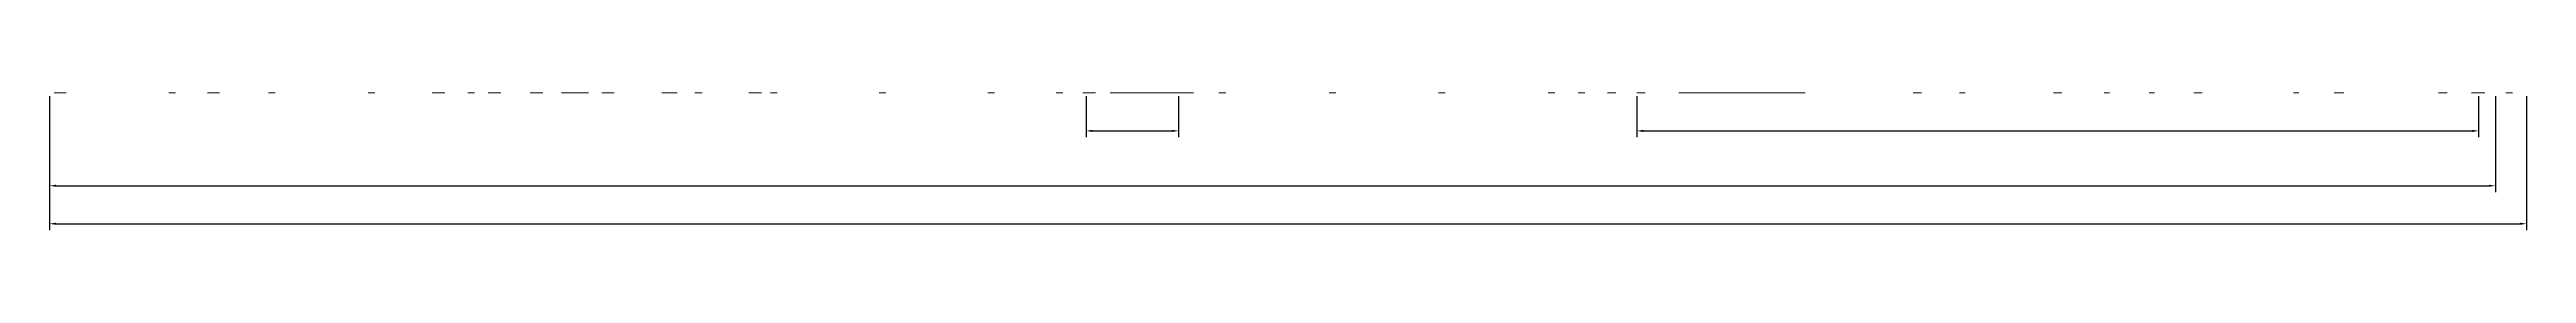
# Model space of a CAD drawing. Header units: millimetres. Extents: x -191664 to 191490, y -197311 to 10263.
# Drawn here: x 0 to 58855, y -3250 to 0 of the extents above; entities that cross this region are included whole.
import ezdxf

# ---------------------------------------------------------------- set-up
doc = ezdxf.new("R2010")
doc.units = ezdxf.units.MM
for name, color, linetype, lineweight in [('COTAS_ENVOLVENTE_P', 1, 'Continuous', 0), ('COTAS_O', 1, 'Continuous', 0), ('COTAS_P', 1, 'Continuous', 0), ('lateral_briquetadora', 7, 'Continuous', 0), ('lateral_C01', 7, 'Continuous', 0), ('lateral_C02', 7, 'Continuous', 0), ('lateral_C03', 7, 'Continuous', 0), ('lateral_C04', 7, 'Continuous', 0), ('lateral_C05', 7, 'Continuous', 0), ('lateral_dos-mix', 7, 'Continuous', 0), ('lateral_dosificador', 7, 'Continuous', 0), ('lateral_mezcladora', 7, 'Continuous', 0), ('lateral_secador', 7, 'Continuous', 0), ('lateral_tolva', 7, 'Continuous', 0)]:
    doc.layers.add(name, color=color, linetype=linetype, lineweight=lineweight)
doc.dimstyles.new('PLANTA_100', dxfattribs={"dimtxt": 250, "dimasz": 150, "dimexe": 150, "dimexo": 80, "dimgap": 100, "dimtad": 1, "dimtih": 1, "dimtoh": 1, "dimdec": 1, "dimdsep": 46, "dimcen": 0.09, "dimclrd": 1, "dimclre": 1, "dimclrt": 1, "dimadec": 0, "dimazin": 0, "dimtfac": 1, "dimtdec": 4, "dimtofl": 0, "dimtmove": 0, "dimatfit": 3, "dimfxl": 1, "dimtolj": 1, "dimtzin": 0, "dimarcsym": 0})

msp = doc.modelspace()

# ---------------------------------------------------------------- blocks, each defined once
blk = doc.blocks.new('*D4')
at = {"layer": 'COTAS_ENVOLVENTE_P', "color": 1, "lineweight": -2, "transparency": 16777216}
for p, q in [((0, -80), (0, -3250)), ((58855, -80), (58855, -3250)), ((150, -3100), (58705, -3100))]:
    blk.add_line(p, q, dxfattribs=at)
at = {"layer": 'COTAS_ENVOLVENTE_P', "color": 1, "transparency": 16777216}
for points in [[(150, -3075), (150, -3125), (0, -3100)], [(58705, -3075), (58705, -3125), (58855, -3100)]]:
    blk.add_solid(points, dxfattribs=at)
at = {"layer": 'Defpoints', "color": 0, "transparency": 16777216}
for p in [(0, 0), (58855, 0), (58855, -3100)]:
    blk.add_point(p, dxfattribs=at)
blk = doc.blocks.new('*D17')
at = {"layer": 'COTAS_O', "color": 1, "lineweight": -2, "transparency": 16777216}
for p, q in [((24628, -80), (24628, -1050)), ((26828, -80), (26828, -1050)), ((24778, -900), (26678, -900))]:
    blk.add_line(p, q, dxfattribs=at)
at = {"layer": 'COTAS_O', "color": 1, "transparency": 16777216}
for points in [[(24778, -875), (24778, -925), (24628, -900)], [(26678, -875), (26678, -925), (26828, -900)]]:
    blk.add_solid(points, dxfattribs=at)
at = {"layer": 'Defpoints', "color": 0, "transparency": 16777216}
for p in [(24628, 0), (26828, 0), (26828, -900)]:
    blk.add_point(p, dxfattribs=at)
blk = doc.blocks.new('*D19')
at = {"layer": 'COTAS_O', "color": 1, "lineweight": -2, "transparency": 16777216}
for p, q in [((37717, -80), (37717, -1050)), ((57717, -80), (57717, -1050)), ((37867, -900), (57567, -900))]:
    blk.add_line(p, q, dxfattribs=at)
at = {"layer": 'COTAS_O', "color": 1, "transparency": 16777216}
for points in [[(37867, -875), (37867, -925), (37717, -900)], [(57567, -875), (57567, -925), (57717, -900)]]:
    blk.add_solid(points, dxfattribs=at)
at = {"layer": 'Defpoints', "color": 0, "transparency": 16777216}
for p in [(37717, 0), (57717, 0), (57717, -900)]:
    blk.add_point(p, dxfattribs=at)
blk = doc.blocks.new('*D21')
at = {"layer": 'COTAS_P', "color": 1, "lineweight": -2, "transparency": 16777216}
for p, q in [((0, -80), (0, -2350)), ((58117, -80), (58117, -2350)), ((150, -2200), (57967, -2200))]:
    blk.add_line(p, q, dxfattribs=at)
at = {"layer": 'COTAS_P', "color": 1, "transparency": 16777216}
for points in [[(150, -2175), (150, -2225), (0, -2200)], [(57967, -2175), (57967, -2225), (58117, -2200)]]:
    blk.add_solid(points, dxfattribs=at)
at = {"layer": 'Defpoints', "color": 0, "transparency": 16777216}
for p in [(0, 0), (58117, 0), (58117, -2200)]:
    blk.add_point(p, dxfattribs=at)

# ---------------------------------------------------------------- dimensions: what is measured, and where the dimension line sits
at = {"layer": 'COTAS_ENVOLVENTE_P'}
dim = msp.add_aligned_dim(p1=(0, 0), p2=(58855.12, 0), distance=-3100, text='<> P', dimstyle='PLANTA_100', dxfattribs=at)
dim.commit()
dim.dimension.update_dxf_attribs({"geometry": '*D4', "text_midpoint": (29427.56, -3100)})
at = {"layer": 'COTAS_O'}
for p1, p2, picture, middle in [((24628.19, 0), (26828.19, 0), '*D17', (25728.19, -900)), ((37717.12, 0), (57717.12, 0), '*D19', (47717.12, -900))]:
    dim = msp.add_aligned_dim(p1=p1, p2=p2, distance=-900, text='<> O', dimstyle='PLANTA_100', dxfattribs=at)
    dim.commit()
    dim.dimension.update_dxf_attribs({"geometry": picture, "text_midpoint": middle})
at = {"layer": 'COTAS_P'}
dim = msp.add_aligned_dim(p1=(0, 0), p2=(58117.12, 0), distance=-2200, text='<> P', dimstyle='PLANTA_100', dxfattribs=at)
dim.commit()
dim.dimension.update_dxf_attribs({"geometry": '*D21', "text_midpoint": (29058.56, -2200)})

# ---------------------------------------------------------------- linework, layer by layer
at = {"layer": 'lateral_briquetadora', "color": 252, "true_color": 0x82929a}
for p, q in [((24553.19, 0), (24604.19, 0)), ((24604.36, 0), (24553.19, 0)), ((24604.87, 0), (24553.19, 0)), ((24605.7, 0), (24553.19, 0)), ((24606.82, 0), (24553.19, 0)), ((24608.19, 0), (24553.19, 0)), ((24609.74, 0), (24553.19, 0)), ((24611.43, 0), (24553.19, 0)), ((24613.19, 0), (24553.19, 0)), ((24614.94, 0), (24553.19, 0)), ((24553.19, 0), (24853.19, 0)), ((24616.63, 0), (24553.19, 0)), ((24618.19, 0), (24553.19, 0)), ((24619.55, 0), (24553.19, 0)), ((24604.19, 0), (24604.36, 0)), ((24604.36, 0), (24604.87, 0)), ((24604.87, 0), (24605.7, 0)), ((24605.7, 0), (24606.82, 0)), ((24619.55, 0), (24605.7, 0)), ((24606.82, 0), (24608.19, 0)), ((24619.55, 0), (24606.82, 0)), ((24793.19, 0), (24606.82, 0)), ((24794.94, 0), (24606.82, 0)), ((24796.63, 0), (24606.82, 0)), ((24798.19, 0), (24606.82, 0)), ((24799.55, 0), (24606.82, 0)), ((24608.19, 0), (24609.74, 0)), ((24799.55, 0), (24608.19, 0)), ((24609.74, 0), (24611.43, 0)), ((24799.55, 0), (24609.74, 0)), ((24611.43, 0), (24613.19, 0)), ((24853.19, 0), (24611.43, 0)), ((24799.55, 0), (24611.43, 0)), ((24614.94, 0), (24613.19, 0)), ((24613.19, 0), (24784.19, 0)), ((24613.19, 0), (24784.36, 0)), ((24613.19, 0), (24784.87, 0)), ((24853.19, 0), (24613.19, 0)), ((24613.19, 0), (24785.7, 0)), ((24613.19, 0), (24786.82, 0)), ((24613.19, 0), (24788.19, 0)), ((24613.19, 0), (24789.74, 0)), ((24613.19, 0), (24791.43, 0)), ((24613.19, 0), (24793.19, 0)), ((24799.55, 0), (24613.19, 0)), ((24616.63, 0), (24614.94, 0)), ((24614.94, 0), (24784.19, 0)), ((24614.94, 0), (24784.36, 0)), ((24618.19, 0), (24616.63, 0)), ((24616.63, 0), (24784.19, 0)), ((24616.63, 0), (24784.36, 0)), ((24619.55, 0), (24618.19, 0)), ((24618.19, 0), (24784.19, 0)), ((24618.19, 0), (24784.36, 0)), ((24618.19, 0), (24853.19, 0)), ((24793.19, 0), (24618.19, 0)), ((24620.67, 0), (24619.55, 0)), ((24619.55, 0), (24784.19, 0)), ((24619.55, 0), (24784.36, 0)), ((24793.19, 0), (24619.55, 0)), ((24621.5, 0), (24620.67, 0)), ((24620.67, 0), (24784.19, 0)), ((24620.67, 0), (24784.36, 0)), ((24793.19, 0), (24620.67, 0)), ((24622.01, 0), (24621.5, 0)), ((24621.5, 0), (24784.19, 0)), ((24621.5, 0), (24784.36, 0)), ((24793.19, 0), (24621.5, 0)), ((24622.19, 0), (24622.01, 0)), ((24622.01, 0), (24784.19, 0)), ((24622.01, 0), (24784.36, 0)), ((24793.19, 0), (24622.01, 0)), ((24784.19, 0), (24622.19, 0)), ((24622.19, 0), (24784.36, 0)), ((24784.87, 0), (24622.19, 0)), ((24785.7, 0), (24622.19, 0)), ((24786.82, 0), (24622.19, 0)), ((24788.19, 0), (24622.19, 0)), ((24789.74, 0), (24622.19, 0)), ((24791.43, 0), (24622.19, 0)), ((24793.19, 0), (24622.19, 0)), ((24784.36, 0), (24784.19, 0)), ((24784.36, 0), (24784.87, 0)), ((24784.87, 0), (24785.7, 0)), ((24785.7, 0), (24786.82, 0)), ((24786.82, 0), (24788.19, 0)), ((24788.19, 0), (24789.74, 0)), ((24853.19, 0), (24788.19, 0)), ((24789.74, 0), (24791.43, 0)), ((24853.19, 0), (24789.74, 0)), ((24791.43, 0), (24793.19, 0)), ((24853.19, 0), (24791.43, 0)), ((24793.19, 0), (24853.19, 0)), ((24793.19, 0), (24794.94, 0)), ((24799.55, 0), (24793.19, 0)), ((24800.67, 0), (24793.19, 0)), ((24801.5, 0), (24793.19, 0)), ((24802.01, 0), (24793.19, 0)), ((24802.19, 0), (24793.19, 0)), ((24794.94, 0), (24853.19, 0)), ((24794.94, 0), (24796.63, 0)), ((24802.19, 0), (24794.94, 0)), ((24796.63, 0), (24853.19, 0)), ((24796.63, 0), (24798.19, 0)), ((24796.63, 0), (24802.19, 0)), ((24798.19, 0), (24853.19, 0)), ((24798.19, 0), (24799.55, 0)), ((24798.19, 0), (24802.19, 0)), ((24799.55, 0), (24853.19, 0)), ((24799.55, 0), (24800.67, 0)), ((24799.55, 0), (24802.19, 0)), ((24800.67, 0), (24853.19, 0)), ((24800.67, 0), (24801.5, 0)), ((24800.67, 0), (24802.19, 0)), ((24801.5, 0), (24853.19, 0)), ((24801.5, 0), (24802.01, 0)), ((24802.01, 0), (24853.19, 0)), ((24802.01, 0), (24802.19, 0)), ((24802.19, 0), (24853.19, 0)), ((26603.19, 0), (26654.19, 0)), ((26654.36, 0), (26603.19, 0)), ((26654.87, 0), (26603.19, 0)), ((26655.7, 0), (26603.19, 0)), ((26656.82, 0), (26603.19, 0)), ((26658.19, 0), (26603.19, 0)), ((26659.74, 0), (26603.19, 0)), ((26661.43, 0), (26603.19, 0)), ((26663.19, 0), (26603.19, 0)), ((26664.94, 0), (26603.19, 0)), ((26603.19, 0), (26903.19, 0)), ((26666.63, 0), (26603.19, 0)), ((26668.19, 0), (26603.19, 0)), ((26669.55, 0), (26603.19, 0)), ((26654.19, 0), (26654.36, 0)), ((26654.36, 0), (26654.87, 0)), ((26654.87, 0), (26655.7, 0)), ((26655.7, 0), (26656.82, 0)), ((26669.55, 0), (26655.7, 0)), ((26656.82, 0), (26658.19, 0)), ((26669.55, 0), (26656.82, 0)), ((26843.19, 0), (26656.82, 0)), ((26844.94, 0), (26656.82, 0)), ((26846.63, 0), (26656.82, 0)), ((26848.19, 0), (26656.82, 0)), ((26849.55, 0), (26656.82, 0)), ((26658.19, 0), (26659.74, 0)), ((26849.55, 0), (26658.19, 0)), ((26659.74, 0), (26661.43, 0)), ((26849.55, 0), (26659.74, 0)), ((26661.43, 0), (26663.19, 0)), ((26903.19, 0), (26661.43, 0)), ((26849.55, 0), (26661.43, 0)), ((26664.94, 0), (26663.19, 0)), ((26663.19, 0), (26834.19, 0)), ((26663.19, 0), (26834.36, 0)), ((26663.19, 0), (26834.87, 0)), ((26903.19, 0), (26663.19, 0)), ((26663.19, 0), (26835.7, 0)), ((26663.19, 0), (26836.82, 0)), ((26663.19, 0), (26838.19, 0)), ((26663.19, 0), (26839.74, 0)), ((26663.19, 0), (26841.43, 0)), ((26663.19, 0), (26843.19, 0)), ((26849.55, 0), (26663.19, 0)), ((26666.63, 0), (26664.94, 0)), ((26664.94, 0), (26834.19, 0)), ((26664.94, 0), (26834.36, 0)), ((26668.19, 0), (26666.63, 0)), ((26666.63, 0), (26834.19, 0)), ((26666.63, 0), (26834.36, 0)), ((26669.55, 0), (26668.19, 0)), ((26668.19, 0), (26834.19, 0)), ((26668.19, 0), (26834.36, 0)), ((26668.19, 0), (26903.19, 0)), ((26843.19, 0), (26668.19, 0)), ((26670.67, 0), (26669.55, 0)), ((26669.55, 0), (26834.19, 0)), ((26669.55, 0), (26834.36, 0)), ((26843.19, 0), (26669.55, 0)), ((26671.5, 0), (26670.67, 0)), ((26670.67, 0), (26834.19, 0)), ((26670.67, 0), (26834.36, 0)), ((26843.19, 0), (26670.67, 0)), ((26672.01, 0), (26671.5, 0)), ((26671.5, 0), (26834.19, 0)), ((26671.5, 0), (26834.36, 0)), ((26843.19, 0), (26671.5, 0)), ((26672.19, 0), (26672.01, 0)), ((26672.01, 0), (26834.19, 0)), ((26672.01, 0), (26834.36, 0)), ((26843.19, 0), (26672.01, 0)), ((26834.19, 0), (26672.19, 0)), ((26672.19, 0), (26834.36, 0)), ((26834.87, 0), (26672.19, 0)), ((26835.7, 0), (26672.19, 0)), ((26836.82, 0), (26672.19, 0)), ((26838.19, 0), (26672.19, 0)), ((26839.74, 0), (26672.19, 0)), ((26841.43, 0), (26672.19, 0)), ((26843.19, 0), (26672.19, 0)), ((26834.36, 0), (26834.19, 0)), ((26834.36, 0), (26834.87, 0)), ((26834.87, 0), (26835.7, 0)), ((26835.7, 0), (26836.82, 0)), ((26836.82, 0), (26838.19, 0)), ((26838.19, 0), (26839.74, 0)), ((26903.19, 0), (26838.19, 0)), ((26839.74, 0), (26841.43, 0)), ((26903.19, 0), (26839.74, 0)), ((26841.43, 0), (26843.19, 0)), ((26903.19, 0), (26841.43, 0)), ((26843.19, 0), (26903.19, 0)), ((26843.19, 0), (26844.94, 0)), ((26849.55, 0), (26843.19, 0)), ((26850.67, 0), (26843.19, 0)), ((26851.5, 0), (26843.19, 0)), ((26852.01, 0), (26843.19, 0)), ((26852.19, 0), (26843.19, 0)), ((26844.94, 0), (26903.19, 0)), ((26844.94, 0), (26846.63, 0)), ((26852.19, 0), (26844.94, 0)), ((26846.63, 0), (26903.19, 0)), ((26846.63, 0), (26848.19, 0)), ((26846.63, 0), (26852.19, 0)), ((26848.19, 0), (26903.19, 0)), ((26848.19, 0), (26849.55, 0)), ((26848.19, 0), (26852.19, 0)), ((26849.55, 0), (26903.19, 0)), ((26849.55, 0), (26850.67, 0)), ((26849.55, 0), (26852.19, 0)), ((26850.67, 0), (26903.19, 0)), ((26850.67, 0), (26851.5, 0)), ((26850.67, 0), (26852.19, 0)), ((26851.5, 0), (26903.19, 0)), ((26851.5, 0), (26852.01, 0)), ((26852.01, 0), (26903.19, 0)), ((26852.01, 0), (26852.19, 0)), ((26852.19, 0), (26903.19, 0))]:
    msp.add_line(p, q, dxfattribs=at)
at = {"layer": 'lateral_briquetadora', "color": 9, "true_color": 0xaeb9be}
for p, q in [((24605.46, 0), (24605.19, 0)), ((24606.26, 0), (24605.46, 0)), ((24607.53, 0), (24606.26, 0)), ((24609.19, 0), (24607.53, 0)), ((24611.12, 0), (24609.19, 0)), ((24613.19, 0), (24611.12, 0)), ((24615.26, 0), (24613.19, 0)), ((24617.19, 0), (24615.26, 0)), ((24618.84, 0), (24617.19, 0)), ((24620.11, 0), (24618.84, 0)), ((24620.91, 0), (24620.11, 0)), ((24620.91, 0), (24621.19, 0)), ((24785.46, 0), (24785.19, 0)), ((24786.26, 0), (24785.46, 0)), ((24787.53, 0), (24786.26, 0)), ((24789.19, 0), (24787.53, 0)), ((24791.12, 0), (24789.19, 0)), ((24793.19, 0), (24791.12, 0)), ((24795.26, 0), (24793.19, 0)), ((24797.19, 0), (24795.26, 0)), ((24798.84, 0), (24797.19, 0)), ((24800.11, 0), (24798.84, 0)), ((24800.91, 0), (24800.11, 0)), ((24800.91, 0), (24801.19, 0)), ((26655.46, 0), (26655.19, 0)), ((26656.26, 0), (26655.46, 0)), ((26657.53, 0), (26656.26, 0)), ((26659.19, 0), (26657.53, 0)), ((26661.12, 0), (26659.19, 0)), ((26663.19, 0), (26661.12, 0)), ((26665.26, 0), (26663.19, 0)), ((26667.19, 0), (26665.26, 0)), ((26668.84, 0), (26667.19, 0)), ((26670.11, 0), (26668.84, 0)), ((26670.91, 0), (26670.11, 0)), ((26670.91, 0), (26671.19, 0)), ((26835.46, 0), (26835.19, 0)), ((26836.26, 0), (26835.46, 0)), ((26837.53, 0), (26836.26, 0)), ((26839.19, 0), (26837.53, 0)), ((26841.12, 0), (26839.19, 0)), ((26843.19, 0), (26841.12, 0)), ((26845.26, 0), (26843.19, 0)), ((26847.19, 0), (26845.26, 0)), ((26848.84, 0), (26847.19, 0)), ((26850.11, 0), (26848.84, 0)), ((26850.91, 0), (26850.11, 0)), ((26850.91, 0), (26851.19, 0))]:
    msp.add_line(p, q, dxfattribs=at)
at = {"layer": 'lateral_C01', "color": 251, "true_color": 0x4e626d}
for p, q in [((2834.04, 0), (2994.04, 0)), ((5202.44, 0), (5362.44, 0)), ((7570.84, 0), (7730.84, 0)), ((9939.23, 0), (10099.23, 0))]:
    msp.add_line(p, q, dxfattribs=at)
at = {"layer": 'lateral_C01', "color": 9, "true_color": 0xaebcc4}
for p, q in [((2847.11, 0), (2846.04, 0)), ((2850.04, 0), (2847.11, 0)), ((2854.04, 0), (2850.04, 0)), ((2858.04, 0), (2854.04, 0)), ((2860.97, 0), (2858.04, 0)), ((2860.97, 0), (2862.04, 0)), ((2967.11, 0), (2966.04, 0)), ((2970.04, 0), (2967.11, 0)), ((2974.04, 0), (2970.04, 0)), ((2978.04, 0), (2974.04, 0)), ((2980.97, 0), (2978.04, 0)), ((2980.97, 0), (2982.04, 0)), ((5215.51, 0), (5214.44, 0)), ((5218.44, 0), (5215.51, 0)), ((5222.44, 0), (5218.44, 0)), ((5226.44, 0), (5222.44, 0)), ((5229.37, 0), (5226.44, 0)), ((5229.37, 0), (5230.44, 0)), ((5335.51, 0), (5334.44, 0)), ((5338.44, 0), (5335.51, 0)), ((5342.44, 0), (5338.44, 0)), ((5346.44, 0), (5342.44, 0)), ((5349.37, 0), (5346.44, 0)), ((5349.37, 0), (5350.44, 0)), ((7583.91, 0), (7582.84, 0)), ((7586.84, 0), (7583.91, 0)), ((7590.84, 0), (7586.84, 0)), ((7594.84, 0), (7590.84, 0)), ((7597.76, 0), (7594.84, 0)), ((7597.76, 0), (7598.84, 0)), ((7703.91, 0), (7702.84, 0)), ((7706.84, 0), (7703.91, 0)), ((7710.84, 0), (7706.84, 0)), ((7714.84, 0), (7710.84, 0)), ((7717.76, 0), (7714.84, 0)), ((7717.76, 0), (7718.84, 0)), ((9952.3, 0), (9951.23, 0)), ((9955.23, 0), (9952.3, 0)), ((9959.23, 0), (9955.23, 0)), ((9963.23, 0), (9959.23, 0)), ((9966.16, 0), (9963.23, 0)), ((9966.16, 0), (9967.23, 0)), ((10072.3, 0), (10071.23, 0)), ((10075.23, 0), (10072.3, 0)), ((10079.23, 0), (10075.23, 0)), ((10083.23, 0), (10079.23, 0)), ((10086.16, 0), (10083.23, 0)), ((10086.16, 0), (10087.23, 0))]:
    msp.add_line(p, q, dxfattribs=at)
at = {"layer": 'lateral_C02', "color": 251, "true_color": 0x4e626d}
for p, q in [((17128.32, 0), (17288.32, 0)), ((19713.64, 0), (19873.64, 0)), ((22295.76, 0), (22455.76, 0)), ((23916.75, 0), (24076.75, 0))]:
    msp.add_line(p, q, dxfattribs=at)
at = {"layer": 'lateral_C02', "color": 9, "true_color": 0xaebcc4}
for p, q in [((17141.39, 0), (17140.32, 0)), ((17144.32, 0), (17141.39, 0)), ((17148.32, 0), (17144.32, 0)), ((17152.32, 0), (17148.32, 0)), ((17155.25, 0), (17152.32, 0)), ((17155.25, 0), (17156.32, 0)), ((17261.39, 0), (17260.32, 0)), ((17264.32, 0), (17261.39, 0)), ((17268.32, 0), (17264.32, 0)), ((17272.32, 0), (17268.32, 0)), ((17275.25, 0), (17272.32, 0)), ((17275.25, 0), (17276.32, 0)), ((19726.72, 0), (19725.64, 0)), ((19729.64, 0), (19726.72, 0)), ((19733.64, 0), (19729.64, 0)), ((19737.64, 0), (19733.64, 0)), ((19740.57, 0), (19737.64, 0)), ((19740.57, 0), (19741.64, 0)), ((19846.72, 0), (19845.64, 0)), ((19849.64, 0), (19846.72, 0)), ((19853.64, 0), (19849.64, 0)), ((19857.64, 0), (19853.64, 0)), ((19860.57, 0), (19857.64, 0)), ((19860.57, 0), (19861.64, 0)), ((22308.83, 0), (22307.76, 0)), ((22311.76, 0), (22308.83, 0)), ((22315.76, 0), (22311.76, 0)), ((22319.76, 0), (22315.76, 0)), ((22322.68, 0), (22319.76, 0)), ((22322.68, 0), (22323.76, 0)), ((22428.83, 0), (22427.76, 0)), ((22431.76, 0), (22428.83, 0)), ((22435.76, 0), (22431.76, 0)), ((22439.76, 0), (22435.76, 0)), ((22442.68, 0), (22439.76, 0)), ((22442.68, 0), (22443.76, 0)), ((23929.82, 0), (23928.75, 0)), ((23932.75, 0), (23929.82, 0)), ((23936.75, 0), (23932.75, 0)), ((23940.75, 0), (23936.75, 0)), ((23943.68, 0), (23940.75, 0)), ((23943.68, 0), (23944.75, 0)), ((24049.82, 0), (24048.75, 0)), ((24052.75, 0), (24049.82, 0)), ((24056.75, 0), (24052.75, 0)), ((24060.75, 0), (24056.75, 0)), ((24063.68, 0), (24060.75, 0)), ((24063.68, 0), (24064.75, 0))]:
    msp.add_line(p, q, dxfattribs=at)
at = {"layer": 'lateral_C03', "color": 251, "true_color": 0x4e626d}
for p, q in [((27787.95, 0), (27947.95, 0)), ((30405.7, 0), (30565.7, 0)), ((33005.95, 0), (33165.95, 0)), ((35606.19, 0), (35766.19, 0)), ((36318.85, 0), (36478.85, 0))]:
    msp.add_line(p, q, dxfattribs=at)
at = {"layer": 'lateral_C03', "color": 9, "true_color": 0xaebcc4}
for p, q in [((27801.03, 0), (27799.95, 0)), ((27803.95, 0), (27801.03, 0)), ((27807.95, 0), (27803.95, 0)), ((27811.95, 0), (27807.95, 0)), ((27814.88, 0), (27811.95, 0)), ((27814.88, 0), (27815.95, 0)), ((27921.03, 0), (27919.95, 0)), ((27923.95, 0), (27921.03, 0)), ((27927.95, 0), (27923.95, 0)), ((27931.95, 0), (27927.95, 0)), ((27934.88, 0), (27931.95, 0)), ((27934.88, 0), (27935.95, 0)), ((30418.78, 0), (30417.7, 0)), ((30421.7, 0), (30418.78, 0)), ((30425.7, 0), (30421.7, 0)), ((30429.7, 0), (30425.7, 0)), ((30432.63, 0), (30429.7, 0)), ((30432.63, 0), (30433.7, 0)), ((30538.78, 0), (30537.7, 0)), ((30541.7, 0), (30538.78, 0)), ((30545.7, 0), (30541.7, 0)), ((30549.7, 0), (30545.7, 0)), ((30552.63, 0), (30549.7, 0)), ((30552.63, 0), (30553.7, 0)), ((33019.02, 0), (33017.95, 0)), ((33021.95, 0), (33019.02, 0)), ((33025.95, 0), (33021.95, 0)), ((33029.95, 0), (33025.95, 0)), ((33032.88, 0), (33029.95, 0)), ((33032.88, 0), (33033.95, 0)), ((33139.02, 0), (33137.95, 0)), ((33141.95, 0), (33139.02, 0)), ((33145.95, 0), (33141.95, 0)), ((33149.95, 0), (33145.95, 0)), ((33152.88, 0), (33149.95, 0)), ((33152.88, 0), (33153.95, 0)), ((35619.27, 0), (35618.19, 0)), ((35622.19, 0), (35619.27, 0)), ((35626.19, 0), (35622.19, 0)), ((35630.19, 0), (35626.19, 0)), ((35633.12, 0), (35630.19, 0)), ((35633.12, 0), (35634.19, 0)), ((35739.27, 0), (35738.19, 0)), ((35742.19, 0), (35739.27, 0)), ((35746.19, 0), (35742.19, 0)), ((35750.19, 0), (35746.19, 0)), ((35753.12, 0), (35750.19, 0)), ((35753.12, 0), (35754.19, 0)), ((36331.93, 0), (36330.85, 0)), ((36334.85, 0), (36331.93, 0)), ((36338.85, 0), (36334.85, 0)), ((36342.85, 0), (36338.85, 0)), ((36345.78, 0), (36342.85, 0)), ((36345.78, 0), (36346.85, 0)), ((36451.93, 0), (36450.85, 0)), ((36454.85, 0), (36451.93, 0)), ((36458.85, 0), (36454.85, 0)), ((36462.85, 0), (36458.85, 0)), ((36465.78, 0), (36462.85, 0)), ((36465.78, 0), (36466.85, 0))]:
    msp.add_line(p, q, dxfattribs=at)
at = {"layer": 'lateral_C04', "color": 251, "true_color": 0x4e626d}
for p, q in [((57867.12, 0), (57707.12, 0)), ((58527.12, 0), (58367.12, 0))]:
    msp.add_line(p, q, dxfattribs=at)
at = {"layer": 'lateral_C04', "color": 9, "true_color": 0xaebcc4}
for p, q in [((57720.19, 0), (57719.12, 0)), ((57723.12, 0), (57720.19, 0)), ((57727.12, 0), (57723.12, 0)), ((57731.12, 0), (57727.12, 0)), ((57731.12, 0), (57734.04, 0)), ((57734.04, 0), (57735.12, 0)), ((57840.19, 0), (57839.12, 0)), ((57843.12, 0), (57840.19, 0)), ((57847.12, 0), (57843.12, 0)), ((57851.12, 0), (57847.12, 0)), ((57851.12, 0), (57854.04, 0)), ((57854.04, 0), (57855.12, 0)), ((58380.19, 0), (58379.12, 0)), ((58383.12, 0), (58380.19, 0)), ((58387.12, 0), (58383.12, 0)), ((58391.12, 0), (58387.12, 0)), ((58391.12, 0), (58394.04, 0)), ((58394.04, 0), (58395.12, 0)), ((58500.19, 0), (58499.12, 0)), ((58503.12, 0), (58500.19, 0)), ((58507.12, 0), (58503.12, 0)), ((58511.12, 0), (58507.12, 0)), ((58511.12, 0), (58514.04, 0)), ((58514.04, 0), (58515.12, 0))]:
    msp.add_line(p, q, dxfattribs=at)
at = {"layer": 'lateral_C05', "color": 251, "true_color": 0x596770}
for p, q in [((25203.19, 0), (25313.19, 0)), ((25203.19, 0), (27183.19, 0)), ((27073.19, 0), (27183.19, 0))]:
    msp.add_line(p, q, dxfattribs=at)
at = {"layer": 'lateral_dos-mix', "color": 139, "true_color": 0x344b58}
for p, q in [((12164.53, 0), (12344.53, 0)), ((12329.53, 0), (12509.53, 0)), ((12494.53, 0), (12674.53, 0))]:
    msp.add_line(p, q, dxfattribs=at)
at = {"layer": 'lateral_dosificador', "color": 252, "true_color": 0x82929a}
for p, q in [((11419.53, 0), (11470.53, 0)), ((11470.7, 0), (11419.53, 0)), ((11471.21, 0), (11419.53, 0)), ((11472.05, 0), (11419.53, 0)), ((11473.16, 0), (11419.53, 0)), ((11474.53, 0), (11419.53, 0)), ((11476.08, 0), (11419.53, 0)), ((11477.77, 0), (11419.53, 0)), ((11479.53, 0), (11419.53, 0)), ((11481.28, 0), (11419.53, 0)), ((11419.53, 0), (11719.53, 0)), ((11482.97, 0), (11419.53, 0)), ((11484.53, 0), (11419.53, 0)), ((11485.89, 0), (11419.53, 0)), ((11470.53, 0), (11470.7, 0)), ((11470.7, 0), (11471.21, 0)), ((11471.21, 0), (11472.05, 0)), ((11472.05, 0), (11473.16, 0)), ((11485.89, 0), (11472.05, 0)), ((11473.16, 0), (11474.53, 0)), ((11485.89, 0), (11473.16, 0)), ((11659.53, 0), (11473.16, 0)), ((11661.28, 0), (11473.16, 0)), ((11662.97, 0), (11473.16, 0)), ((11664.53, 0), (11473.16, 0)), ((11665.89, 0), (11473.16, 0)), ((11474.53, 0), (11476.08, 0)), ((11665.89, 0), (11474.53, 0)), ((11476.08, 0), (11477.77, 0)), ((11665.89, 0), (11476.08, 0)), ((11477.77, 0), (11479.53, 0)), ((11719.53, 0), (11477.77, 0)), ((11665.89, 0), (11477.77, 0)), ((11481.28, 0), (11479.53, 0)), ((11479.53, 0), (11650.53, 0)), ((11479.53, 0), (11650.7, 0)), ((11479.53, 0), (11651.21, 0)), ((11719.53, 0), (11479.53, 0)), ((11479.53, 0), (11652.05, 0)), ((11479.53, 0), (11653.16, 0)), ((11479.53, 0), (11654.53, 0)), ((11479.53, 0), (11656.08, 0)), ((11479.53, 0), (11657.77, 0)), ((11479.53, 0), (11659.53, 0)), ((11665.89, 0), (11479.53, 0)), ((11482.97, 0), (11481.28, 0)), ((11481.28, 0), (11650.53, 0)), ((11481.28, 0), (11650.7, 0)), ((11484.53, 0), (11482.97, 0)), ((11482.97, 0), (11650.53, 0)), ((11482.97, 0), (11650.7, 0)), ((11485.89, 0), (11484.53, 0)), ((11484.53, 0), (11650.53, 0)), ((11484.53, 0), (11650.7, 0)), ((11484.53, 0), (11719.53, 0)), ((11659.53, 0), (11484.53, 0)), ((11487.01, 0), (11485.89, 0)), ((11485.89, 0), (11650.53, 0)), ((11485.89, 0), (11650.7, 0)), ((11659.53, 0), (11485.89, 0)), ((11487.84, 0), (11487.01, 0)), ((11487.01, 0), (11650.53, 0)), ((11487.01, 0), (11650.7, 0)), ((11659.53, 0), (11487.01, 0)), ((11488.36, 0), (11487.84, 0)), ((11487.84, 0), (11650.53, 0)), ((11487.84, 0), (11650.7, 0)), ((11659.53, 0), (11487.84, 0)), ((11488.53, 0), (11488.36, 0)), ((11488.36, 0), (11650.53, 0)), ((11488.36, 0), (11650.7, 0)), ((11659.53, 0), (11488.36, 0)), ((11650.53, 0), (11488.53, 0)), ((11488.53, 0), (11650.7, 0)), ((11651.21, 0), (11488.53, 0)), ((11652.05, 0), (11488.53, 0)), ((11653.16, 0), (11488.53, 0)), ((11654.53, 0), (11488.53, 0)), ((11656.08, 0), (11488.53, 0)), ((11657.77, 0), (11488.53, 0)), ((11659.53, 0), (11488.53, 0)), ((11650.7, 0), (11650.53, 0)), ((11650.7, 0), (11651.21, 0)), ((11651.21, 0), (11652.05, 0)), ((11652.05, 0), (11653.16, 0)), ((11653.16, 0), (11654.53, 0)), ((11654.53, 0), (11656.08, 0)), ((11719.53, 0), (11654.53, 0)), ((11656.08, 0), (11657.77, 0)), ((11719.53, 0), (11656.08, 0)), ((11657.77, 0), (11659.53, 0)), ((11719.53, 0), (11657.77, 0)), ((11659.53, 0), (11719.53, 0)), ((11659.53, 0), (11661.28, 0)), ((11665.89, 0), (11659.53, 0)), ((11667.01, 0), (11659.53, 0)), ((11667.84, 0), (11659.53, 0)), ((11668.36, 0), (11659.53, 0)), ((11668.53, 0), (11659.53, 0)), ((11661.28, 0), (11719.53, 0)), ((11661.28, 0), (11662.97, 0)), ((11668.53, 0), (11661.28, 0)), ((11662.97, 0), (11719.53, 0)), ((11662.97, 0), (11664.53, 0)), ((11662.97, 0), (11668.53, 0)), ((11664.53, 0), (11719.53, 0)), ((11664.53, 0), (11665.89, 0)), ((11664.53, 0), (11668.53, 0)), ((11665.89, 0), (11719.53, 0)), ((11665.89, 0), (11667.01, 0)), ((11665.89, 0), (11668.53, 0)), ((11667.01, 0), (11719.53, 0)), ((11667.01, 0), (11667.84, 0)), ((11667.01, 0), (11668.53, 0)), ((11667.84, 0), (11719.53, 0)), ((11667.84, 0), (11668.36, 0)), ((11668.36, 0), (11719.53, 0)), ((11668.36, 0), (11668.53, 0)), ((11668.53, 0), (11719.53, 0)), ((13119.53, 0), (13170.53, 0)), ((13170.7, 0), (13119.53, 0)), ((13171.21, 0), (13119.53, 0)), ((13172.05, 0), (13119.53, 0)), ((13173.16, 0), (13119.53, 0)), ((13174.53, 0), (13119.53, 0)), ((13176.08, 0), (13119.53, 0)), ((13177.77, 0), (13119.53, 0)), ((13179.53, 0), (13119.53, 0)), ((13181.28, 0), (13119.53, 0)), ((13119.53, 0), (13419.53, 0)), ((13182.97, 0), (13119.53, 0)), ((13184.53, 0), (13119.53, 0)), ((13185.89, 0), (13119.53, 0)), ((13170.53, 0), (13170.7, 0)), ((13170.7, 0), (13171.21, 0)), ((13171.21, 0), (13172.05, 0)), ((13172.05, 0), (13173.16, 0)), ((13185.89, 0), (13172.05, 0)), ((13173.16, 0), (13174.53, 0)), ((13185.89, 0), (13173.16, 0)), ((13359.53, 0), (13173.16, 0)), ((13361.28, 0), (13173.16, 0)), ((13362.97, 0), (13173.16, 0)), ((13364.53, 0), (13173.16, 0)), ((13365.89, 0), (13173.16, 0)), ((13174.53, 0), (13176.08, 0)), ((13365.89, 0), (13174.53, 0)), ((13176.08, 0), (13177.77, 0)), ((13365.89, 0), (13176.08, 0)), ((13177.77, 0), (13179.53, 0)), ((13419.53, 0), (13177.77, 0)), ((13365.89, 0), (13177.77, 0)), ((13181.28, 0), (13179.53, 0)), ((13179.53, 0), (13350.53, 0)), ((13179.53, 0), (13350.7, 0)), ((13179.53, 0), (13351.21, 0)), ((13419.53, 0), (13179.53, 0)), ((13179.53, 0), (13352.05, 0)), ((13179.53, 0), (13353.16, 0)), ((13179.53, 0), (13354.53, 0)), ((13179.53, 0), (13356.08, 0)), ((13179.53, 0), (13357.77, 0)), ((13179.53, 0), (13359.53, 0)), ((13365.89, 0), (13179.53, 0)), ((13182.97, 0), (13181.28, 0)), ((13181.28, 0), (13350.53, 0)), ((13181.28, 0), (13350.7, 0)), ((13184.53, 0), (13182.97, 0)), ((13182.97, 0), (13350.53, 0)), ((13182.97, 0), (13350.7, 0)), ((13185.89, 0), (13184.53, 0)), ((13184.53, 0), (13350.53, 0)), ((13184.53, 0), (13350.7, 0)), ((13184.53, 0), (13419.53, 0)), ((13359.53, 0), (13184.53, 0)), ((13187.01, 0), (13185.89, 0)), ((13185.89, 0), (13350.53, 0)), ((13185.89, 0), (13350.7, 0)), ((13359.53, 0), (13185.89, 0)), ((13187.84, 0), (13187.01, 0)), ((13187.01, 0), (13350.53, 0)), ((13187.01, 0), (13350.7, 0)), ((13359.53, 0), (13187.01, 0)), ((13188.36, 0), (13187.84, 0)), ((13187.84, 0), (13350.53, 0)), ((13187.84, 0), (13350.7, 0)), ((13359.53, 0), (13187.84, 0)), ((13188.53, 0), (13188.36, 0)), ((13188.36, 0), (13350.53, 0)), ((13188.36, 0), (13350.7, 0)), ((13359.53, 0), (13188.36, 0)), ((13350.53, 0), (13188.53, 0)), ((13188.53, 0), (13350.7, 0)), ((13351.21, 0), (13188.53, 0)), ((13352.05, 0), (13188.53, 0)), ((13353.16, 0), (13188.53, 0)), ((13354.53, 0), (13188.53, 0)), ((13356.08, 0), (13188.53, 0)), ((13357.77, 0), (13188.53, 0)), ((13359.53, 0), (13188.53, 0)), ((13350.7, 0), (13350.53, 0)), ((13350.7, 0), (13351.21, 0)), ((13351.21, 0), (13352.05, 0)), ((13352.05, 0), (13353.16, 0)), ((13353.16, 0), (13354.53, 0)), ((13354.53, 0), (13356.08, 0)), ((13419.53, 0), (13354.53, 0)), ((13356.08, 0), (13357.77, 0)), ((13419.53, 0), (13356.08, 0)), ((13357.77, 0), (13359.53, 0)), ((13419.53, 0), (13357.77, 0)), ((13359.53, 0), (13419.53, 0)), ((13359.53, 0), (13361.28, 0)), ((13365.89, 0), (13359.53, 0)), ((13367.01, 0), (13359.53, 0)), ((13367.84, 0), (13359.53, 0)), ((13368.36, 0), (13359.53, 0)), ((13368.53, 0), (13359.53, 0)), ((13361.28, 0), (13419.53, 0)), ((13361.28, 0), (13362.97, 0)), ((13368.53, 0), (13361.28, 0)), ((13362.97, 0), (13419.53, 0)), ((13362.97, 0), (13364.53, 0)), ((13362.97, 0), (13368.53, 0)), ((13364.53, 0), (13419.53, 0)), ((13364.53, 0), (13365.89, 0)), ((13364.53, 0), (13368.53, 0)), ((13365.89, 0), (13419.53, 0)), ((13365.89, 0), (13367.01, 0)), ((13365.89, 0), (13368.53, 0)), ((13367.01, 0), (13419.53, 0)), ((13367.01, 0), (13367.84, 0)), ((13367.01, 0), (13368.53, 0)), ((13367.84, 0), (13419.53, 0)), ((13367.84, 0), (13368.36, 0)), ((13368.36, 0), (13419.53, 0)), ((13368.36, 0), (13368.53, 0)), ((13368.53, 0), (13419.53, 0))]:
    msp.add_line(p, q, dxfattribs=at)
at = {"layer": 'lateral_dosificador', "color": 9, "true_color": 0xaeb9be}
for p, q in [((11471.8, 0), (11471.53, 0)), ((11472.6, 0), (11471.8, 0)), ((11473.87, 0), (11472.6, 0)), ((11475.53, 0), (11473.87, 0)), ((11477.46, 0), (11475.53, 0)), ((11479.53, 0), (11477.46, 0)), ((11481.6, 0), (11479.53, 0)), ((11483.53, 0), (11481.6, 0)), ((11485.19, 0), (11483.53, 0)), ((11486.46, 0), (11485.19, 0)), ((11487.26, 0), (11486.46, 0)), ((11487.26, 0), (11487.53, 0)), ((11651.8, 0), (11651.53, 0)), ((11652.6, 0), (11651.8, 0)), ((11653.87, 0), (11652.6, 0)), ((11655.53, 0), (11653.87, 0)), ((11657.46, 0), (11655.53, 0)), ((11659.53, 0), (11657.46, 0)), ((11661.6, 0), (11659.53, 0)), ((11663.53, 0), (11661.6, 0)), ((11665.19, 0), (11663.53, 0)), ((11666.46, 0), (11665.19, 0)), ((11667.26, 0), (11666.46, 0)), ((11667.26, 0), (11667.53, 0)), ((13171.8, 0), (13171.53, 0)), ((13172.6, 0), (13171.8, 0)), ((13173.87, 0), (13172.6, 0)), ((13175.53, 0), (13173.87, 0)), ((13177.46, 0), (13175.53, 0)), ((13179.53, 0), (13177.46, 0)), ((13181.6, 0), (13179.53, 0)), ((13183.53, 0), (13181.6, 0)), ((13185.19, 0), (13183.53, 0)), ((13186.46, 0), (13185.19, 0)), ((13187.26, 0), (13186.46, 0)), ((13187.26, 0), (13187.53, 0)), ((13351.8, 0), (13351.53, 0)), ((13352.6, 0), (13351.8, 0)), ((13353.87, 0), (13352.6, 0)), ((13355.53, 0), (13353.87, 0)), ((13357.46, 0), (13355.53, 0)), ((13359.53, 0), (13357.46, 0)), ((13361.6, 0), (13359.53, 0)), ((13363.53, 0), (13361.6, 0)), ((13365.19, 0), (13363.53, 0)), ((13366.46, 0), (13365.19, 0)), ((13367.26, 0), (13366.46, 0)), ((13367.26, 0), (13367.53, 0))]:
    msp.add_line(p, q, dxfattribs=at)
at = {"layer": 'lateral_mezcladora', "color": 252, "true_color": 0x82929a}
for p, q in [((9094.53, 0), (9145.53, 0)), ((9145.7, 0), (9094.53, 0)), ((9146.21, 0), (9094.53, 0)), ((9147.05, 0), (9094.53, 0)), ((9148.16, 0), (9094.53, 0)), ((9149.53, 0), (9094.53, 0)), ((9151.08, 0), (9094.53, 0)), ((9152.77, 0), (9094.53, 0)), ((9154.53, 0), (9094.53, 0)), ((9156.28, 0), (9094.53, 0)), ((9094.53, 0), (9394.53, 0)), ((9157.97, 0), (9094.53, 0)), ((9159.53, 0), (9094.53, 0)), ((9160.89, 0), (9094.53, 0)), ((9145.53, 0), (9145.7, 0)), ((9145.7, 0), (9146.21, 0)), ((9146.21, 0), (9147.05, 0)), ((9147.05, 0), (9148.16, 0)), ((9160.89, 0), (9147.05, 0)), ((9148.16, 0), (9149.53, 0)), ((9160.89, 0), (9148.16, 0)), ((9334.53, 0), (9148.16, 0)), ((9336.28, 0), (9148.16, 0)), ((9337.97, 0), (9148.16, 0)), ((9339.53, 0), (9148.16, 0)), ((9340.89, 0), (9148.16, 0)), ((9149.53, 0), (9151.08, 0)), ((9340.89, 0), (9149.53, 0)), ((9151.08, 0), (9152.77, 0)), ((9340.89, 0), (9151.08, 0)), ((9152.77, 0), (9154.53, 0)), ((9394.53, 0), (9152.77, 0)), ((9340.89, 0), (9152.77, 0)), ((9156.28, 0), (9154.53, 0)), ((9154.53, 0), (9325.53, 0)), ((9154.53, 0), (9325.7, 0)), ((9154.53, 0), (9326.21, 0)), ((9394.53, 0), (9154.53, 0)), ((9154.53, 0), (9327.05, 0)), ((9154.53, 0), (9328.16, 0)), ((9154.53, 0), (9329.53, 0)), ((9154.53, 0), (9331.08, 0)), ((9154.53, 0), (9332.77, 0)), ((9154.53, 0), (9334.53, 0)), ((9340.89, 0), (9154.53, 0)), ((9157.97, 0), (9156.28, 0)), ((9156.28, 0), (9325.53, 0)), ((9156.28, 0), (9325.7, 0)), ((9159.53, 0), (9157.97, 0)), ((9157.97, 0), (9325.53, 0)), ((9157.97, 0), (9325.7, 0)), ((9160.89, 0), (9159.53, 0)), ((9159.53, 0), (9325.53, 0)), ((9159.53, 0), (9325.7, 0)), ((9159.53, 0), (9394.53, 0)), ((9334.53, 0), (9159.53, 0)), ((9162.01, 0), (9160.89, 0)), ((9160.89, 0), (9325.53, 0)), ((9160.89, 0), (9325.7, 0)), ((9334.53, 0), (9160.89, 0)), ((9162.84, 0), (9162.01, 0)), ((9162.01, 0), (9325.53, 0)), ((9162.01, 0), (9325.7, 0)), ((9334.53, 0), (9162.01, 0)), ((9163.36, 0), (9162.84, 0)), ((9162.84, 0), (9325.53, 0)), ((9162.84, 0), (9325.7, 0)), ((9334.53, 0), (9162.84, 0)), ((9163.53, 0), (9163.36, 0)), ((9163.36, 0), (9325.53, 0)), ((9163.36, 0), (9325.7, 0)), ((9334.53, 0), (9163.36, 0)), ((9325.53, 0), (9163.53, 0)), ((9163.53, 0), (9325.7, 0)), ((9326.21, 0), (9163.53, 0)), ((9327.05, 0), (9163.53, 0)), ((9328.16, 0), (9163.53, 0)), ((9329.53, 0), (9163.53, 0)), ((9331.08, 0), (9163.53, 0)), ((9332.77, 0), (9163.53, 0)), ((9334.53, 0), (9163.53, 0)), ((9325.7, 0), (9325.53, 0)), ((9325.7, 0), (9326.21, 0)), ((9326.21, 0), (9327.05, 0)), ((9327.05, 0), (9328.16, 0)), ((9328.16, 0), (9329.53, 0)), ((9329.53, 0), (9331.08, 0)), ((9394.53, 0), (9329.53, 0)), ((9331.08, 0), (9332.77, 0)), ((9394.53, 0), (9331.08, 0)), ((9332.77, 0), (9334.53, 0)), ((9394.53, 0), (9332.77, 0)), ((9334.53, 0), (9394.53, 0)), ((9334.53, 0), (9336.28, 0)), ((9340.89, 0), (9334.53, 0)), ((9342.01, 0), (9334.53, 0)), ((9342.84, 0), (9334.53, 0)), ((9343.36, 0), (9334.53, 0)), ((9343.53, 0), (9334.53, 0)), ((9336.28, 0), (9394.53, 0)), ((9336.28, 0), (9337.97, 0)), ((9343.53, 0), (9336.28, 0)), ((9337.97, 0), (9394.53, 0)), ((9337.97, 0), (9339.53, 0)), ((9337.97, 0), (9343.53, 0)), ((9339.53, 0), (9394.53, 0)), ((9339.53, 0), (9340.89, 0)), ((9339.53, 0), (9343.53, 0)), ((9340.89, 0), (9394.53, 0)), ((9340.89, 0), (9342.01, 0)), ((9340.89, 0), (9343.53, 0)), ((9342.01, 0), (9394.53, 0)), ((9342.01, 0), (9342.84, 0)), ((9342.01, 0), (9343.53, 0)), ((9342.84, 0), (9394.53, 0)), ((9342.84, 0), (9343.36, 0)), ((9343.36, 0), (9394.53, 0)), ((9343.36, 0), (9343.53, 0)), ((9343.53, 0), (9394.53, 0)), ((10419.53, 0), (10470.53, 0)), ((10470.7, 0), (10419.53, 0)), ((10471.21, 0), (10419.53, 0)), ((10472.05, 0), (10419.53, 0)), ((10473.16, 0), (10419.53, 0)), ((10474.53, 0), (10419.53, 0)), ((10476.08, 0), (10419.53, 0)), ((10477.77, 0), (10419.53, 0)), ((10479.53, 0), (10419.53, 0)), ((10481.28, 0), (10419.53, 0)), ((10419.53, 0), (10719.53, 0)), ((10482.97, 0), (10419.53, 0)), ((10484.53, 0), (10419.53, 0)), ((10485.89, 0), (10419.53, 0)), ((10470.53, 0), (10470.7, 0)), ((10470.7, 0), (10471.21, 0)), ((10471.21, 0), (10472.05, 0)), ((10472.05, 0), (10473.16, 0)), ((10485.89, 0), (10472.05, 0)), ((10473.16, 0), (10474.53, 0)), ((10485.89, 0), (10473.16, 0)), ((10659.53, 0), (10473.16, 0)), ((10661.28, 0), (10473.16, 0)), ((10662.97, 0), (10473.16, 0)), ((10664.53, 0), (10473.16, 0)), ((10665.89, 0), (10473.16, 0)), ((10474.53, 0), (10476.08, 0)), ((10665.89, 0), (10474.53, 0)), ((10476.08, 0), (10477.77, 0)), ((10665.89, 0), (10476.08, 0)), ((10477.77, 0), (10479.53, 0)), ((10719.53, 0), (10477.77, 0)), ((10665.89, 0), (10477.77, 0)), ((10481.28, 0), (10479.53, 0)), ((10479.53, 0), (10650.53, 0)), ((10479.53, 0), (10650.7, 0)), ((10479.53, 0), (10651.21, 0)), ((10719.53, 0), (10479.53, 0)), ((10479.53, 0), (10652.05, 0)), ((10479.53, 0), (10653.16, 0)), ((10479.53, 0), (10654.53, 0)), ((10479.53, 0), (10656.08, 0)), ((10479.53, 0), (10657.77, 0)), ((10479.53, 0), (10659.53, 0)), ((10665.89, 0), (10479.53, 0)), ((10482.97, 0), (10481.28, 0)), ((10481.28, 0), (10650.53, 0)), ((10481.28, 0), (10650.7, 0)), ((10484.53, 0), (10482.97, 0)), ((10482.97, 0), (10650.53, 0)), ((10482.97, 0), (10650.7, 0)), ((10485.89, 0), (10484.53, 0)), ((10484.53, 0), (10650.53, 0)), ((10484.53, 0), (10650.7, 0)), ((10484.53, 0), (10719.53, 0)), ((10659.53, 0), (10484.53, 0)), ((10487.01, 0), (10485.89, 0)), ((10485.89, 0), (10650.53, 0)), ((10485.89, 0), (10650.7, 0)), ((10659.53, 0), (10485.89, 0)), ((10487.84, 0), (10487.01, 0)), ((10487.01, 0), (10650.53, 0)), ((10487.01, 0), (10650.7, 0)), ((10659.53, 0), (10487.01, 0)), ((10488.36, 0), (10487.84, 0)), ((10487.84, 0), (10650.53, 0)), ((10487.84, 0), (10650.7, 0)), ((10659.53, 0), (10487.84, 0)), ((10488.53, 0), (10488.36, 0)), ((10488.36, 0), (10650.53, 0)), ((10488.36, 0), (10650.7, 0)), ((10659.53, 0), (10488.36, 0)), ((10650.53, 0), (10488.53, 0)), ((10488.53, 0), (10650.7, 0)), ((10651.21, 0), (10488.53, 0)), ((10652.05, 0), (10488.53, 0)), ((10653.16, 0), (10488.53, 0)), ((10654.53, 0), (10488.53, 0)), ((10656.08, 0), (10488.53, 0)), ((10657.77, 0), (10488.53, 0)), ((10659.53, 0), (10488.53, 0)), ((10650.7, 0), (10650.53, 0)), ((10650.7, 0), (10651.21, 0)), ((10651.21, 0), (10652.05, 0)), ((10652.05, 0), (10653.16, 0)), ((10653.16, 0), (10654.53, 0)), ((10654.53, 0), (10656.08, 0)), ((10719.53, 0), (10654.53, 0)), ((10656.08, 0), (10657.77, 0)), ((10719.53, 0), (10656.08, 0)), ((10657.77, 0), (10659.53, 0)), ((10719.53, 0), (10657.77, 0)), ((10659.53, 0), (10719.53, 0)), ((10659.53, 0), (10661.28, 0)), ((10665.89, 0), (10659.53, 0)), ((10667.01, 0), (10659.53, 0)), ((10667.84, 0), (10659.53, 0)), ((10668.36, 0), (10659.53, 0)), ((10668.53, 0), (10659.53, 0)), ((10661.28, 0), (10719.53, 0)), ((10661.28, 0), (10662.97, 0)), ((10668.53, 0), (10661.28, 0)), ((10662.97, 0), (10719.53, 0)), ((10662.97, 0), (10664.53, 0)), ((10662.97, 0), (10668.53, 0)), ((10664.53, 0), (10719.53, 0)), ((10664.53, 0), (10665.89, 0)), ((10664.53, 0), (10668.53, 0)), ((10665.89, 0), (10719.53, 0)), ((10665.89, 0), (10667.01, 0)), ((10665.89, 0), (10668.53, 0)), ((10667.01, 0), (10719.53, 0)), ((10667.01, 0), (10667.84, 0)), ((10667.01, 0), (10668.53, 0)), ((10667.84, 0), (10719.53, 0)), ((10667.84, 0), (10668.36, 0)), ((10668.36, 0), (10719.53, 0)), ((10668.36, 0), (10668.53, 0)), ((10668.53, 0), (10719.53, 0)), ((12486.2, 0), (12537.2, 0)), ((12537.37, 0), (12486.2, 0)), ((12537.88, 0), (12486.2, 0)), ((12538.71, 0), (12486.2, 0)), ((12539.83, 0), (12486.2, 0)), ((12541.2, 0), (12486.2, 0)), ((12542.75, 0), (12486.2, 0)), ((12544.44, 0), (12486.2, 0)), ((12546.2, 0), (12486.2, 0)), ((12547.95, 0), (12486.2, 0)), ((12486.2, 0), (12786.2, 0)), ((12549.64, 0), (12486.2, 0)), ((12551.2, 0), (12486.2, 0)), ((12552.56, 0), (12486.2, 0)), ((12537.2, 0), (12537.37, 0)), ((12537.37, 0), (12537.88, 0)), ((12537.88, 0), (12538.71, 0)), ((12538.71, 0), (12539.83, 0)), ((12552.56, 0), (12538.71, 0)), ((12539.83, 0), (12541.2, 0)), ((12552.56, 0), (12539.83, 0)), ((12726.2, 0), (12539.83, 0)), ((12727.95, 0), (12539.83, 0)), ((12729.64, 0), (12539.83, 0)), ((12731.2, 0), (12539.83, 0)), ((12732.56, 0), (12539.83, 0)), ((12541.2, 0), (12542.75, 0)), ((12732.56, 0), (12541.2, 0)), ((12542.75, 0), (12544.44, 0)), ((12732.56, 0), (12542.75, 0)), ((12544.44, 0), (12546.2, 0)), ((12786.2, 0), (12544.44, 0)), ((12732.56, 0), (12544.44, 0)), ((12547.95, 0), (12546.2, 0)), ((12546.2, 0), (12717.2, 0)), ((12546.2, 0), (12717.37, 0)), ((12546.2, 0), (12717.88, 0)), ((12786.2, 0), (12546.2, 0)), ((12546.2, 0), (12718.71, 0)), ((12546.2, 0), (12719.83, 0)), ((12546.2, 0), (12721.2, 0)), ((12546.2, 0), (12722.75, 0)), ((12546.2, 0), (12724.44, 0)), ((12546.2, 0), (12726.2, 0)), ((12732.56, 0), (12546.2, 0)), ((12549.64, 0), (12547.95, 0)), ((12547.95, 0), (12717.2, 0)), ((12547.95, 0), (12717.37, 0)), ((12551.2, 0), (12549.64, 0)), ((12549.64, 0), (12717.2, 0)), ((12549.64, 0), (12717.37, 0)), ((12552.56, 0), (12551.2, 0)), ((12551.2, 0), (12717.2, 0)), ((12551.2, 0), (12717.37, 0)), ((12551.2, 0), (12786.2, 0)), ((12726.2, 0), (12551.2, 0)), ((12553.68, 0), (12552.56, 0)), ((12552.56, 0), (12717.2, 0)), ((12552.56, 0), (12717.37, 0)), ((12726.2, 0), (12552.56, 0)), ((12554.51, 0), (12553.68, 0)), ((12553.68, 0), (12717.2, 0)), ((12553.68, 0), (12717.37, 0)), ((12726.2, 0), (12553.68, 0)), ((12555.02, 0), (12554.51, 0)), ((12554.51, 0), (12717.2, 0)), ((12554.51, 0), (12717.37, 0)), ((12726.2, 0), (12554.51, 0)), ((12555.2, 0), (12555.02, 0)), ((12555.02, 0), (12717.2, 0)), ((12555.02, 0), (12717.37, 0)), ((12726.2, 0), (12555.02, 0)), ((12717.2, 0), (12555.2, 0)), ((12555.2, 0), (12717.37, 0)), ((12717.88, 0), (12555.2, 0)), ((12718.71, 0), (12555.2, 0)), ((12719.83, 0), (12555.2, 0)), ((12721.2, 0), (12555.2, 0)), ((12722.75, 0), (12555.2, 0)), ((12724.44, 0), (12555.2, 0)), ((12726.2, 0), (12555.2, 0)), ((12717.37, 0), (12717.2, 0)), ((12717.37, 0), (12717.88, 0)), ((12717.88, 0), (12718.71, 0)), ((12718.71, 0), (12719.83, 0)), ((12719.83, 0), (12721.2, 0)), ((12721.2, 0), (12722.75, 0)), ((12786.2, 0), (12721.2, 0)), ((12722.75, 0), (12724.44, 0)), ((12786.2, 0), (12722.75, 0)), ((12724.44, 0), (12726.2, 0)), ((12786.2, 0), (12724.44, 0)), ((12726.2, 0), (12786.2, 0)), ((12726.2, 0), (12727.95, 0)), ((12732.56, 0), (12726.2, 0)), ((12733.68, 0), (12726.2, 0)), ((12734.51, 0), (12726.2, 0)), ((12735.02, 0), (12726.2, 0)), ((12735.2, 0), (12726.2, 0)), ((12727.95, 0), (12786.2, 0)), ((12727.95, 0), (12729.64, 0)), ((12735.2, 0), (12727.95, 0)), ((12729.64, 0), (12786.2, 0)), ((12729.64, 0), (12731.2, 0)), ((12729.64, 0), (12735.2, 0)), ((12731.2, 0), (12786.2, 0)), ((12731.2, 0), (12732.56, 0)), ((12731.2, 0), (12735.2, 0)), ((12732.56, 0), (12786.2, 0)), ((12732.56, 0), (12733.68, 0)), ((12732.56, 0), (12735.2, 0)), ((12733.68, 0), (12786.2, 0)), ((12733.68, 0), (12734.51, 0)), ((12733.68, 0), (12735.2, 0)), ((12734.51, 0), (12786.2, 0)), ((12734.51, 0), (12735.02, 0)), ((12735.02, 0), (12786.2, 0)), ((12735.02, 0), (12735.2, 0)), ((12735.2, 0), (12786.2, 0)), ((14552.86, 0), (14603.86, 0)), ((14604.03, 0), (14552.86, 0)), ((14604.55, 0), (14552.86, 0)), ((14605.38, 0), (14552.86, 0)), ((14606.5, 0), (14552.86, 0)), ((14607.86, 0), (14552.86, 0)), ((14609.42, 0), (14552.86, 0)), ((14611.11, 0), (14552.86, 0)), ((14612.86, 0), (14552.86, 0)), ((14614.62, 0), (14552.86, 0)), ((14552.86, 0), (14852.86, 0)), ((14616.31, 0), (14552.86, 0)), ((14617.86, 0), (14552.86, 0)), ((14619.23, 0), (14552.86, 0)), ((14603.86, 0), (14604.03, 0)), ((14604.03, 0), (14604.55, 0)), ((14604.55, 0), (14605.38, 0)), ((14605.38, 0), (14606.5, 0)), ((14619.23, 0), (14605.38, 0)), ((14606.5, 0), (14607.86, 0)), ((14619.23, 0), (14606.5, 0)), ((14792.86, 0), (14606.5, 0)), ((14794.62, 0), (14606.5, 0)), ((14796.31, 0), (14606.5, 0)), ((14797.86, 0), (14606.5, 0)), ((14799.23, 0), (14606.5, 0)), ((14607.86, 0), (14609.42, 0)), ((14799.23, 0), (14607.86, 0)), ((14609.42, 0), (14611.11, 0)), ((14799.23, 0), (14609.42, 0)), ((14611.11, 0), (14612.86, 0)), ((14852.86, 0), (14611.11, 0)), ((14799.23, 0), (14611.11, 0)), ((14614.62, 0), (14612.86, 0)), ((14612.86, 0), (14783.86, 0)), ((14612.86, 0), (14784.03, 0)), ((14612.86, 0), (14784.55, 0)), ((14852.86, 0), (14612.86, 0)), ((14612.86, 0), (14785.38, 0)), ((14612.86, 0), (14786.5, 0)), ((14612.86, 0), (14787.86, 0)), ((14612.86, 0), (14789.42, 0)), ((14612.86, 0), (14791.11, 0)), ((14612.86, 0), (14792.86, 0)), ((14799.23, 0), (14612.86, 0)), ((14616.31, 0), (14614.62, 0)), ((14614.62, 0), (14783.86, 0)), ((14614.62, 0), (14784.03, 0)), ((14617.86, 0), (14616.31, 0)), ((14616.31, 0), (14783.86, 0)), ((14616.31, 0), (14784.03, 0)), ((14619.23, 0), (14617.86, 0)), ((14617.86, 0), (14783.86, 0)), ((14617.86, 0), (14784.03, 0)), ((14617.86, 0), (14852.86, 0)), ((14792.86, 0), (14617.86, 0)), ((14620.35, 0), (14619.23, 0)), ((14619.23, 0), (14783.86, 0)), ((14619.23, 0), (14784.03, 0)), ((14792.86, 0), (14619.23, 0)), ((14621.18, 0), (14620.35, 0)), ((14620.35, 0), (14783.86, 0)), ((14620.35, 0), (14784.03, 0)), ((14792.86, 0), (14620.35, 0)), ((14621.69, 0), (14621.18, 0)), ((14621.18, 0), (14783.86, 0)), ((14621.18, 0), (14784.03, 0)), ((14792.86, 0), (14621.18, 0)), ((14621.86, 0), (14621.69, 0)), ((14621.69, 0), (14783.86, 0)), ((14621.69, 0), (14784.03, 0)), ((14792.86, 0), (14621.69, 0)), ((14783.86, 0), (14621.86, 0)), ((14621.86, 0), (14784.03, 0)), ((14784.55, 0), (14621.86, 0)), ((14785.38, 0), (14621.86, 0)), ((14786.5, 0), (14621.86, 0)), ((14787.86, 0), (14621.86, 0)), ((14789.42, 0), (14621.86, 0)), ((14791.11, 0), (14621.86, 0)), ((14792.86, 0), (14621.86, 0)), ((14784.03, 0), (14783.86, 0)), ((14784.03, 0), (14784.55, 0)), ((14784.55, 0), (14785.38, 0)), ((14785.38, 0), (14786.5, 0)), ((14786.5, 0), (14787.86, 0)), ((14787.86, 0), (14789.42, 0)), ((14852.86, 0), (14787.86, 0)), ((14789.42, 0), (14791.11, 0)), ((14852.86, 0), (14789.42, 0)), ((14791.11, 0), (14792.86, 0)), ((14852.86, 0), (14791.11, 0)), ((14792.86, 0), (14852.86, 0)), ((14792.86, 0), (14794.62, 0)), ((14799.23, 0), (14792.86, 0)), ((14800.35, 0), (14792.86, 0)), ((14801.18, 0), (14792.86, 0)), ((14801.69, 0), (14792.86, 0)), ((14801.86, 0), (14792.86, 0)), ((14794.62, 0), (14852.86, 0)), ((14794.62, 0), (14796.31, 0)), ((14801.86, 0), (14794.62, 0)), ((14796.31, 0), (14852.86, 0)), ((14796.31, 0), (14797.86, 0)), ((14796.31, 0), (14801.86, 0)), ((14797.86, 0), (14852.86, 0)), ((14797.86, 0), (14799.23, 0)), ((14797.86, 0), (14801.86, 0)), ((14799.23, 0), (14852.86, 0)), ((14799.23, 0), (14800.35, 0)), ((14799.23, 0), (14801.86, 0)), ((14800.35, 0), (14852.86, 0)), ((14800.35, 0), (14801.18, 0)), ((14800.35, 0), (14801.86, 0)), ((14801.18, 0), (14852.86, 0)), ((14801.18, 0), (14801.69, 0)), ((14801.69, 0), (14852.86, 0)), ((14801.69, 0), (14801.86, 0)), ((14801.86, 0), (14852.86, 0)), ((16619.53, 0), (16670.53, 0)), ((16670.7, 0), (16619.53, 0)), ((16671.21, 0), (16619.53, 0)), ((16672.05, 0), (16619.53, 0)), ((16673.16, 0), (16619.53, 0)), ((16674.53, 0), (16619.53, 0)), ((16676.08, 0), (16619.53, 0)), ((16677.77, 0), (16619.53, 0)), ((16679.53, 0), (16619.53, 0)), ((16681.28, 0), (16619.53, 0)), ((16619.53, 0), (16919.53, 0)), ((16682.97, 0), (16619.53, 0)), ((16684.53, 0), (16619.53, 0)), ((16685.89, 0), (16619.53, 0)), ((16670.53, 0), (16670.7, 0)), ((16670.7, 0), (16671.21, 0)), ((16671.21, 0), (16672.05, 0)), ((16672.05, 0), (16673.16, 0)), ((16685.89, 0), (16672.05, 0)), ((16673.16, 0), (16674.53, 0)), ((16685.89, 0), (16673.16, 0)), ((16859.53, 0), (16673.16, 0)), ((16861.28, 0), (16673.16, 0)), ((16862.97, 0), (16673.16, 0)), ((16864.53, 0), (16673.16, 0)), ((16865.89, 0), (16673.16, 0)), ((16674.53, 0), (16676.08, 0)), ((16865.89, 0), (16674.53, 0)), ((16676.08, 0), (16677.77, 0)), ((16865.89, 0), (16676.08, 0)), ((16677.77, 0), (16679.53, 0)), ((16919.53, 0), (16677.77, 0)), ((16865.89, 0), (16677.77, 0)), ((16681.28, 0), (16679.53, 0)), ((16679.53, 0), (16850.53, 0)), ((16679.53, 0), (16850.7, 0)), ((16679.53, 0), (16851.21, 0)), ((16919.53, 0), (16679.53, 0)), ((16679.53, 0), (16852.05, 0)), ((16679.53, 0), (16853.16, 0)), ((16679.53, 0), (16854.53, 0)), ((16679.53, 0), (16856.08, 0)), ((16679.53, 0), (16857.77, 0)), ((16679.53, 0), (16859.53, 0)), ((16865.89, 0), (16679.53, 0)), ((16682.97, 0), (16681.28, 0)), ((16681.28, 0), (16850.53, 0)), ((16681.28, 0), (16850.7, 0)), ((16684.53, 0), (16682.97, 0)), ((16682.97, 0), (16850.53, 0)), ((16682.97, 0), (16850.7, 0)), ((16685.89, 0), (16684.53, 0)), ((16684.53, 0), (16850.53, 0)), ((16684.53, 0), (16850.7, 0)), ((16684.53, 0), (16919.53, 0)), ((16859.53, 0), (16684.53, 0)), ((16687.01, 0), (16685.89, 0)), ((16685.89, 0), (16850.53, 0)), ((16685.89, 0), (16850.7, 0)), ((16859.53, 0), (16685.89, 0)), ((16687.84, 0), (16687.01, 0)), ((16687.01, 0), (16850.53, 0)), ((16687.01, 0), (16850.7, 0)), ((16859.53, 0), (16687.01, 0)), ((16688.36, 0), (16687.84, 0)), ((16687.84, 0), (16850.53, 0)), ((16687.84, 0), (16850.7, 0)), ((16859.53, 0), (16687.84, 0)), ((16688.53, 0), (16688.36, 0)), ((16688.36, 0), (16850.53, 0)), ((16688.36, 0), (16850.7, 0)), ((16859.53, 0), (16688.36, 0)), ((16850.53, 0), (16688.53, 0)), ((16688.53, 0), (16850.7, 0)), ((16851.21, 0), (16688.53, 0)), ((16852.05, 0), (16688.53, 0)), ((16853.16, 0), (16688.53, 0)), ((16854.53, 0), (16688.53, 0)), ((16856.08, 0), (16688.53, 0)), ((16857.77, 0), (16688.53, 0)), ((16859.53, 0), (16688.53, 0)), ((16850.7, 0), (16850.53, 0)), ((16850.7, 0), (16851.21, 0)), ((16851.21, 0), (16852.05, 0)), ((16852.05, 0), (16853.16, 0)), ((16853.16, 0), (16854.53, 0)), ((16854.53, 0), (16856.08, 0)), ((16919.53, 0), (16854.53, 0)), ((16856.08, 0), (16857.77, 0)), ((16919.53, 0), (16856.08, 0)), ((16857.77, 0), (16859.53, 0)), ((16919.53, 0), (16857.77, 0)), ((16859.53, 0), (16919.53, 0)), ((16859.53, 0), (16861.28, 0)), ((16865.89, 0), (16859.53, 0)), ((16867.01, 0), (16859.53, 0)), ((16867.84, 0), (16859.53, 0)), ((16868.36, 0), (16859.53, 0)), ((16868.53, 0), (16859.53, 0)), ((16861.28, 0), (16919.53, 0)), ((16861.28, 0), (16862.97, 0)), ((16868.53, 0), (16861.28, 0)), ((16862.97, 0), (16919.53, 0)), ((16862.97, 0), (16864.53, 0)), ((16862.97, 0), (16868.53, 0)), ((16864.53, 0), (16919.53, 0)), ((16864.53, 0), (16865.89, 0)), ((16864.53, 0), (16868.53, 0)), ((16865.89, 0), (16919.53, 0)), ((16865.89, 0), (16867.01, 0)), ((16865.89, 0), (16868.53, 0)), ((16867.01, 0), (16919.53, 0)), ((16867.01, 0), (16867.84, 0)), ((16867.01, 0), (16868.53, 0)), ((16867.84, 0), (16919.53, 0)), ((16867.84, 0), (16868.36, 0)), ((16868.36, 0), (16919.53, 0)), ((16868.36, 0), (16868.53, 0)), ((16868.53, 0), (16919.53, 0))]:
    msp.add_line(p, q, dxfattribs=at)
at = {"layer": 'lateral_mezcladora', "color": 9, "true_color": 0xaeb9be}
for p, q in [((9146.8, 0), (9146.53, 0)), ((9147.6, 0), (9146.8, 0)), ((9148.87, 0), (9147.6, 0)), ((9150.53, 0), (9148.87, 0)), ((9152.46, 0), (9150.53, 0)), ((9154.53, 0), (9152.46, 0)), ((9156.6, 0), (9154.53, 0)), ((9158.53, 0), (9156.6, 0)), ((9160.19, 0), (9158.53, 0)), ((9161.46, 0), (9160.19, 0)), ((9162.26, 0), (9161.46, 0)), ((9162.26, 0), (9162.53, 0)), ((9326.8, 0), (9326.53, 0)), ((9327.6, 0), (9326.8, 0)), ((9328.87, 0), (9327.6, 0)), ((9330.53, 0), (9328.87, 0)), ((9332.46, 0), (9330.53, 0)), ((9334.53, 0), (9332.46, 0)), ((9336.6, 0), (9334.53, 0)), ((9338.53, 0), (9336.6, 0)), ((9340.19, 0), (9338.53, 0)), ((9341.46, 0), (9340.19, 0)), ((9342.26, 0), (9341.46, 0)), ((9342.26, 0), (9342.53, 0)), ((10471.8, 0), (10471.53, 0)), ((10472.6, 0), (10471.8, 0)), ((10473.87, 0), (10472.6, 0)), ((10475.53, 0), (10473.87, 0)), ((10477.46, 0), (10475.53, 0)), ((10479.53, 0), (10477.46, 0)), ((10481.6, 0), (10479.53, 0)), ((10483.53, 0), (10481.6, 0)), ((10485.19, 0), (10483.53, 0)), ((10486.46, 0), (10485.19, 0)), ((10487.26, 0), (10486.46, 0)), ((10487.26, 0), (10487.53, 0)), ((10651.8, 0), (10651.53, 0)), ((10652.6, 0), (10651.8, 0)), ((10653.87, 0), (10652.6, 0)), ((10655.53, 0), (10653.87, 0)), ((10657.46, 0), (10655.53, 0)), ((10659.53, 0), (10657.46, 0)), ((10661.6, 0), (10659.53, 0)), ((10663.53, 0), (10661.6, 0)), ((10665.19, 0), (10663.53, 0)), ((10666.46, 0), (10665.19, 0)), ((10667.26, 0), (10666.46, 0)), ((10667.26, 0), (10667.53, 0)), ((12538.47, 0), (12538.2, 0)), ((12539.27, 0), (12538.47, 0)), ((12540.54, 0), (12539.27, 0)), ((12542.2, 0), (12540.54, 0)), ((12544.12, 0), (12542.2, 0)), ((12546.2, 0), (12544.12, 0)), ((12548.27, 0), (12546.2, 0)), ((12550.2, 0), (12548.27, 0)), ((12551.85, 0), (12550.2, 0)), ((12553.12, 0), (12551.85, 0)), ((12553.92, 0), (12553.12, 0)), ((12553.92, 0), (12554.2, 0)), ((12718.47, 0), (12718.2, 0)), ((12719.27, 0), (12718.47, 0)), ((12720.54, 0), (12719.27, 0)), ((12722.2, 0), (12720.54, 0)), ((12724.12, 0), (12722.2, 0)), ((12726.2, 0), (12724.12, 0)), ((12728.27, 0), (12726.2, 0)), ((12730.2, 0), (12728.27, 0)), ((12731.85, 0), (12730.2, 0)), ((12733.12, 0), (12731.85, 0)), ((12733.92, 0), (12733.12, 0)), ((12733.92, 0), (12734.2, 0)), ((14605.13, 0), (14604.86, 0)), ((14605.93, 0), (14605.13, 0)), ((14607.21, 0), (14605.93, 0)), ((14608.86, 0), (14607.21, 0)), ((14610.79, 0), (14608.86, 0)), ((14612.86, 0), (14610.79, 0)), ((14614.93, 0), (14612.86, 0)), ((14616.86, 0), (14614.93, 0)), ((14618.52, 0), (14616.86, 0)), ((14619.79, 0), (14618.52, 0)), ((14620.59, 0), (14619.79, 0)), ((14620.59, 0), (14620.86, 0)), ((14785.13, 0), (14784.86, 0)), ((14785.93, 0), (14785.13, 0)), ((14787.21, 0), (14785.93, 0)), ((14788.86, 0), (14787.21, 0)), ((14790.79, 0), (14788.86, 0)), ((14792.86, 0), (14790.79, 0)), ((14794.93, 0), (14792.86, 0)), ((14796.86, 0), (14794.93, 0)), ((14798.52, 0), (14796.86, 0)), ((14799.79, 0), (14798.52, 0)), ((14800.59, 0), (14799.79, 0)), ((14800.59, 0), (14800.86, 0)), ((16671.8, 0), (16671.53, 0)), ((16672.6, 0), (16671.8, 0)), ((16673.87, 0), (16672.6, 0)), ((16675.53, 0), (16673.87, 0)), ((16677.46, 0), (16675.53, 0)), ((16679.53, 0), (16677.46, 0)), ((16681.6, 0), (16679.53, 0)), ((16683.53, 0), (16681.6, 0)), ((16685.19, 0), (16683.53, 0)), ((16686.46, 0), (16685.19, 0)), ((16687.26, 0), (16686.46, 0)), ((16687.26, 0), (16687.53, 0)), ((16851.8, 0), (16851.53, 0)), ((16852.6, 0), (16851.8, 0)), ((16853.87, 0), (16852.6, 0)), ((16855.53, 0), (16853.87, 0)), ((16857.46, 0), (16855.53, 0)), ((16859.53, 0), (16857.46, 0)), ((16861.6, 0), (16859.53, 0)), ((16863.53, 0), (16861.6, 0)), ((16865.19, 0), (16863.53, 0)), ((16866.46, 0), (16865.19, 0)), ((16867.26, 0), (16866.46, 0)), ((16867.26, 0), (16867.53, 0))]:
    msp.add_line(p, q, dxfattribs=at)
at = {"layer": 'lateral_mezcladora', "color": 139, "true_color": 0x344b58}
for p, q in [((12429.53, 0), (12609.53, 0)), ((12629.53, 0), (12809.53, 0)), ((14729.53, 0), (14909.53, 0)), ((15329.53, 0), (15509.53, 0))]:
    msp.add_line(p, q, dxfattribs=at)
at = {"layer": 'lateral_secador', "color": 253, "true_color": 0xa6b3ba}
for p, q in [((37017.12, 0), (37217.12, 0)), ((40267.12, 0), (40467.12, 0))]:
    msp.add_line(p, q, dxfattribs=at)
at = {"layer": 'lateral_secador', "color": 252, "true_color": 0x798e91}
for p, q in [((37717.12, 0), (37917.12, 0)), ((39817.12, 0), (39947.12, 0)), ((40887.12, 0), (41017.12, 0)), ((40950.45, 0), (41150.45, 0)), ((44283.78, 0), (44483.78, 0)), ((44317.12, 0), (44447.12, 0)), ((45387.12, 0), (45517.12, 0)), ((47617.12, 0), (47817.12, 0)), ((48817.12, 0), (48947.12, 0)), ((49887.12, 0), (50017.12, 0)), ((50950.45, 0), (51150.45, 0)), ((53317.12, 0), (53447.12, 0)), ((54283.78, 0), (54483.78, 0)), ((54387.12, 0), (54517.12, 0)), ((56767.12, 0), (56967.12, 0))]:
    msp.add_line(p, q, dxfattribs=at)
at = {"layer": 'lateral_secador', "color": 251, "true_color": 0x536a64}
msp.add_line((38717.12, 0), (41717.12, 0), dxfattribs=at)
at = {"layer": 'lateral_secador', "color": 252, "true_color": 0x788c96}
for p, q in [((57547.12, 0), (57578.12, 0)), ((57578.42, 0), (57547.12, 0)), ((57579.32, 0), (57547.12, 0)), ((57580.75, 0), (57547.12, 0)), ((57582.62, 0), (57547.12, 0)), ((57584.79, 0), (57547.12, 0)), ((57587.12, 0), (57547.12, 0)), ((57589.45, 0), (57547.12, 0)), ((57547.12, 0), (57747.12, 0)), ((57591.62, 0), (57547.12, 0)), ((57593.48, 0), (57547.12, 0)), ((57578.12, 0), (57578.42, 0)), ((57578.42, 0), (57579.32, 0)), ((57579.32, 0), (57580.75, 0)), ((57593.48, 0), (57579.32, 0)), ((57580.75, 0), (57582.62, 0)), ((57593.48, 0), (57580.75, 0)), ((57707.12, 0), (57580.75, 0)), ((57709.45, 0), (57580.75, 0)), ((57711.62, 0), (57580.75, 0)), ((57713.48, 0), (57580.75, 0)), ((57582.62, 0), (57584.79, 0)), ((57713.48, 0), (57582.62, 0)), ((57584.79, 0), (57587.12, 0)), ((57747.12, 0), (57584.79, 0)), ((57713.48, 0), (57584.79, 0)), ((57589.45, 0), (57587.12, 0)), ((57587.12, 0), (57698.12, 0)), ((57587.12, 0), (57698.42, 0)), ((57587.12, 0), (57699.32, 0)), ((57747.12, 0), (57587.12, 0)), ((57587.12, 0), (57700.75, 0)), ((57587.12, 0), (57702.62, 0)), ((57587.12, 0), (57704.79, 0)), ((57587.12, 0), (57707.12, 0)), ((57713.48, 0), (57587.12, 0)), ((57591.62, 0), (57589.45, 0)), ((57589.45, 0), (57698.12, 0)), ((57589.45, 0), (57698.42, 0)), ((57593.48, 0), (57591.62, 0)), ((57591.62, 0), (57698.12, 0)), ((57591.62, 0), (57698.42, 0)), ((57591.62, 0), (57747.12, 0)), ((57707.12, 0), (57591.62, 0)), ((57594.91, 0), (57593.48, 0)), ((57593.48, 0), (57698.12, 0)), ((57593.48, 0), (57698.42, 0)), ((57707.12, 0), (57593.48, 0)), ((57595.81, 0), (57594.91, 0)), ((57594.91, 0), (57698.12, 0)), ((57594.91, 0), (57698.42, 0)), ((57707.12, 0), (57594.91, 0)), ((57596.12, 0), (57595.81, 0)), ((57595.81, 0), (57698.12, 0)), ((57595.81, 0), (57698.42, 0)), ((57707.12, 0), (57595.81, 0)), ((57698.12, 0), (57596.12, 0)), ((57596.12, 0), (57698.42, 0)), ((57699.32, 0), (57596.12, 0)), ((57700.75, 0), (57596.12, 0)), ((57702.62, 0), (57596.12, 0)), ((57704.79, 0), (57596.12, 0)), ((57707.12, 0), (57596.12, 0)), ((57698.42, 0), (57698.12, 0)), ((57698.42, 0), (57699.32, 0)), ((57699.32, 0), (57700.75, 0)), ((57700.75, 0), (57702.62, 0)), ((57702.62, 0), (57704.79, 0)), ((57747.12, 0), (57702.62, 0)), ((57704.79, 0), (57707.12, 0)), ((57747.12, 0), (57704.79, 0)), ((57707.12, 0), (57747.12, 0)), ((57707.12, 0), (57709.45, 0)), ((57713.48, 0), (57707.12, 0)), ((57714.91, 0), (57707.12, 0)), ((57715.81, 0), (57707.12, 0)), ((57716.12, 0), (57707.12, 0)), ((57709.45, 0), (57747.12, 0)), ((57709.45, 0), (57711.62, 0)), ((57716.12, 0), (57709.45, 0)), ((57711.62, 0), (57747.12, 0)), ((57711.62, 0), (57713.48, 0)), ((57711.62, 0), (57716.12, 0)), ((57713.48, 0), (57747.12, 0)), ((57713.48, 0), (57714.91, 0)), ((57713.48, 0), (57716.12, 0)), ((57714.91, 0), (57747.12, 0)), ((57714.91, 0), (57715.81, 0)), ((57714.91, 0), (57716.12, 0)), ((57715.81, 0), (57747.12, 0)), ((57715.81, 0), (57716.12, 0)), ((57716.12, 0), (57747.12, 0))]:
    msp.add_line(p, q, dxfattribs=at)
at = {"layer": 'lateral_secador', "color": 9, "true_color": 0xaeb9be}
for p, q in [((57579.51, 0), (57579.12, 0)), ((57580.64, 0), (57579.51, 0)), ((57582.41, 0), (57580.64, 0)), ((57584.64, 0), (57582.41, 0)), ((57587.12, 0), (57584.64, 0)), ((57589.59, 0), (57587.12, 0)), ((57591.82, 0), (57589.59, 0)), ((57593.59, 0), (57591.82, 0)), ((57594.72, 0), (57593.59, 0)), ((57594.72, 0), (57595.12, 0)), ((57699.51, 0), (57699.12, 0)), ((57700.64, 0), (57699.51, 0)), ((57702.41, 0), (57700.64, 0)), ((57704.64, 0), (57702.41, 0)), ((57707.12, 0), (57704.64, 0)), ((57709.59, 0), (57707.12, 0)), ((57711.82, 0), (57709.59, 0)), ((57713.59, 0), (57711.82, 0)), ((57714.72, 0), (57713.59, 0)), ((57714.72, 0), (57715.12, 0))]:
    msp.add_line(p, q, dxfattribs=at)
at = {"layer": 'lateral_tolva', "color": 156, "true_color": 0x164b78}
for p, q in [((112.7, 0), (392.7, 0)), ((3755.7, 0), (4035.7, 0))]:
    msp.add_line(p, q, dxfattribs=at)

msp.set_redraw_order([(e.dxf.handle, doc.entitydb.next_handle()) for e in msp.query("TEXT MTEXT ATTDEF DIMENSION ARC_DIMENSION")])  # texts and dimensions are drawn at this point

doc.saveas('drawing.dxf')
